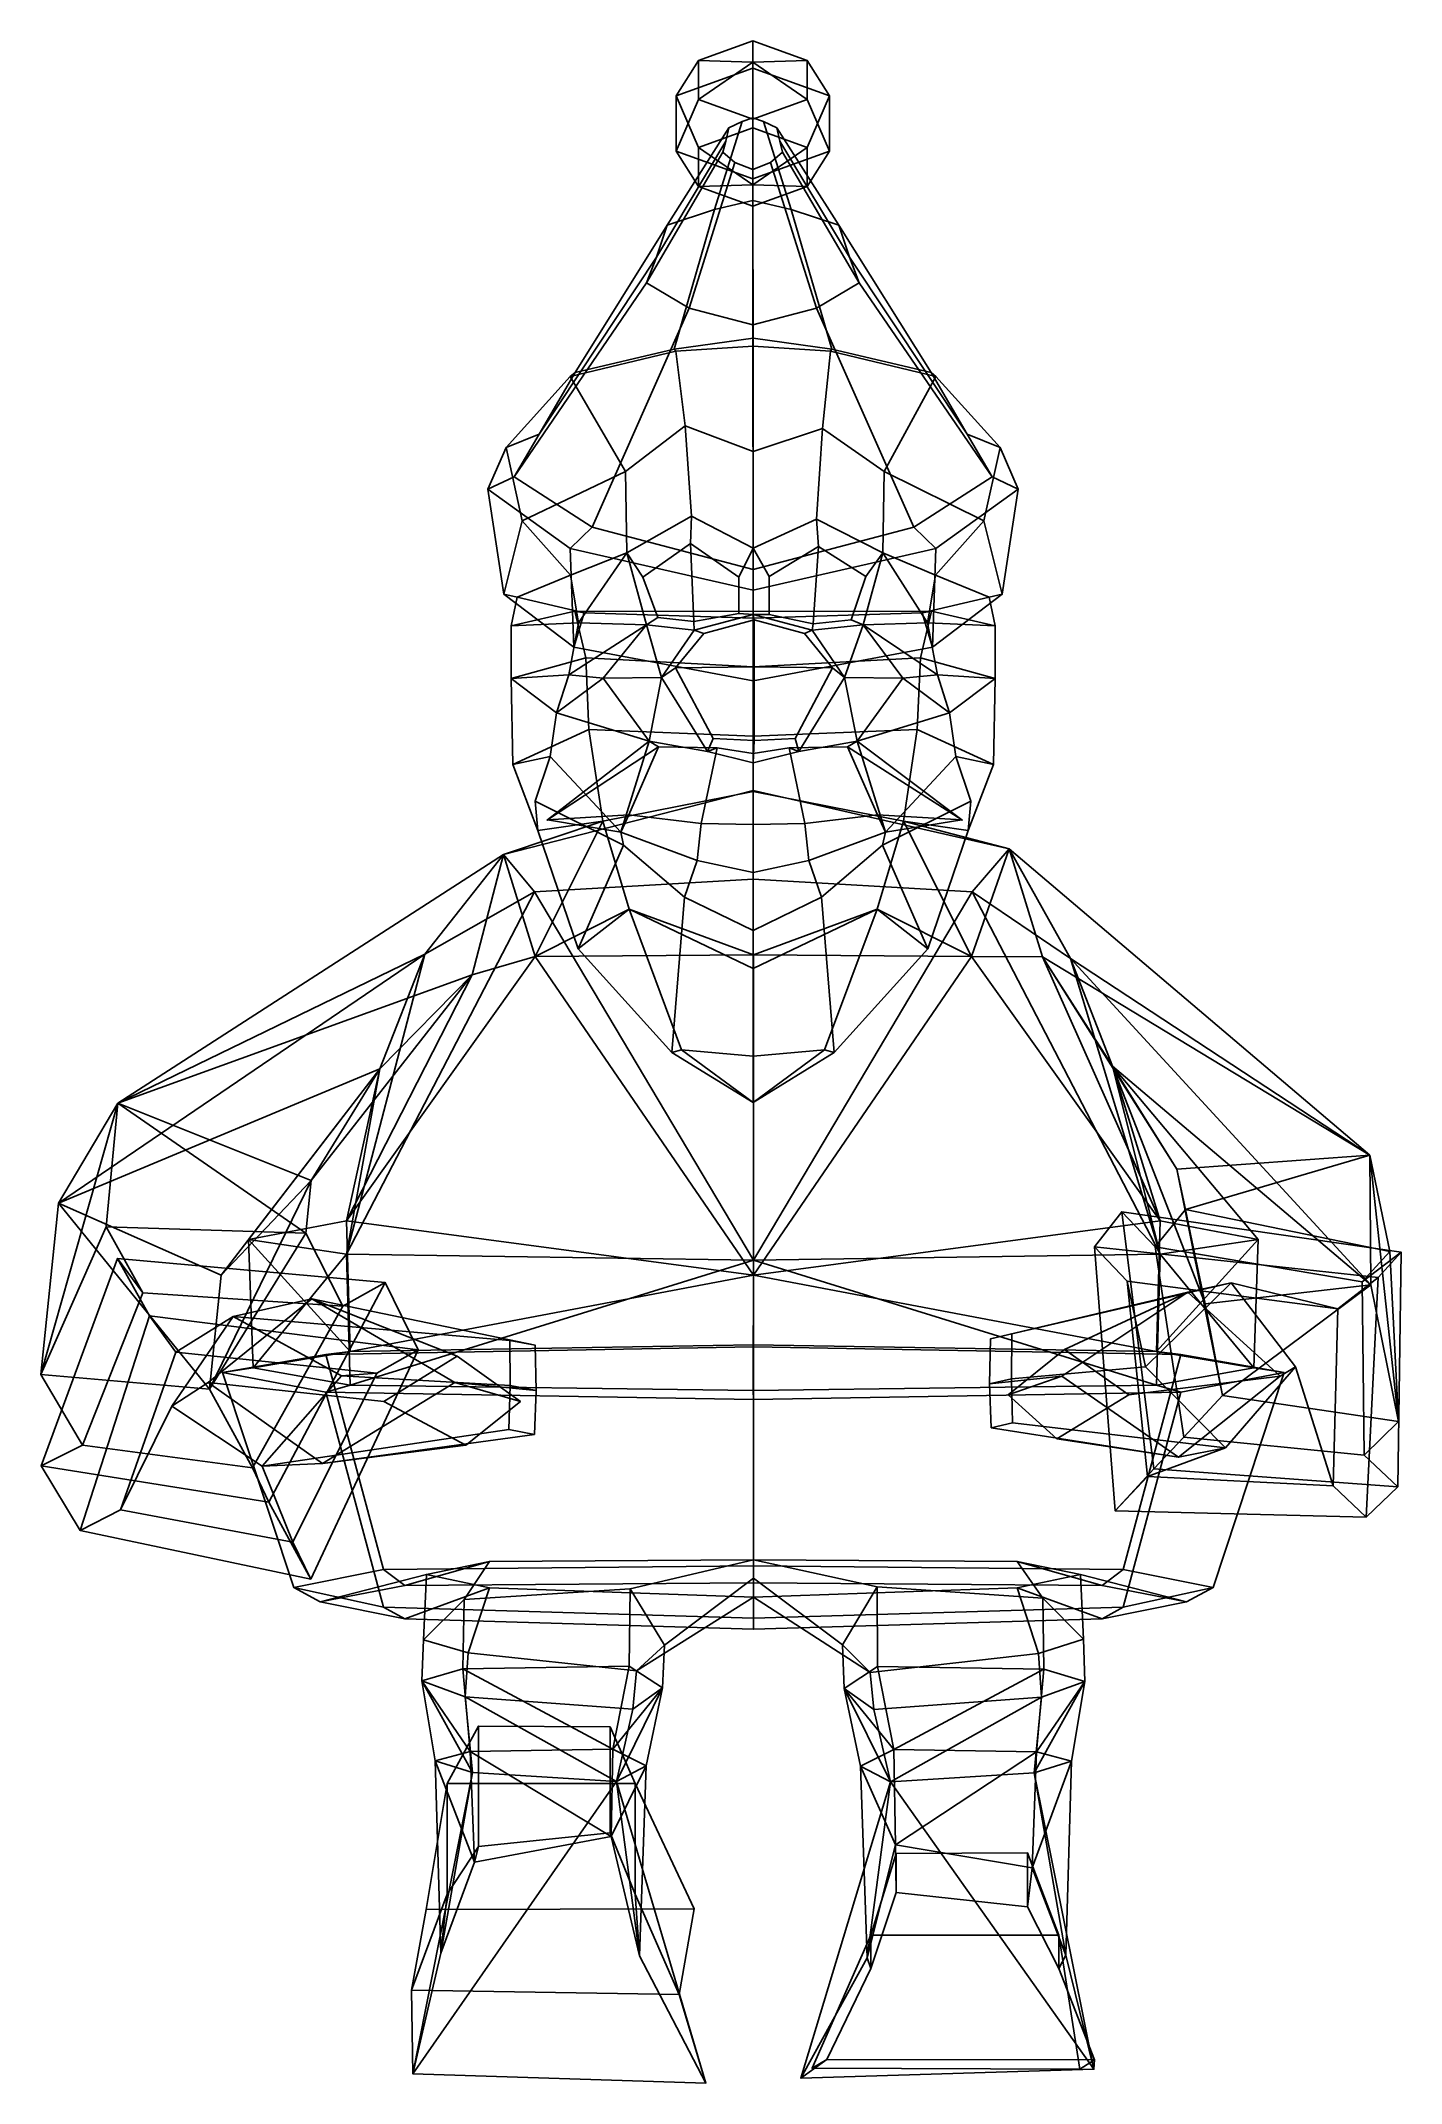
# Model space of a CAD drawing. Extents: x -180 to 161, y -157 to 356.
import ezdxf

# ---------------------------------------------------------------- set-up
doc = ezdxf.new("R2010")
doc.units = 0

msp = doc.modelspace()

# ---------------------------------------------------------------- linework, layer by layer
for p in [(-52.850113, 160.365143, 97.255531), (51.156456, 160.365143, 97.255531)]:
    msp.add_point(p)
for points in [[(-14.929281, 350.941467, -19.948149), (-1.32039, 355.858124, -25.564394), (-1.320387, 349.029297, -39.760902), (-20.566286, 342.076172, -31.818386)], [(-1.320393, 350.540588, -10.378741), (-1.32039, 355.858124, -25.564394), (-14.929281, 350.941467, -19.948149)], [(-1.320393, 350.540588, -10.378741), (12.288532, 350.941467, -19.948147), (-1.32039, 355.858124, -25.564394)], [(12.288532, 350.941467, -19.948147), (17.925507, 342.076172, -31.818386), (-1.320387, 349.029297, -39.760902), (-1.32039, 355.858124, -25.564394)], [(-20.56629, 328.16983, -15.933311), (-14.929284, 341.108246, -8.715749), (-14.929281, 350.941467, -19.948149), (-20.566286, 342.076172, -31.818386)], [(-14.929277, 329.137695, -39.035904), (-20.566286, 342.076172, -31.818386), (-1.320387, 349.029297, -39.760902), (-1.320386, 334.054352, -44.652149)], [(-14.929284, 341.108246, -8.715749), (-1.320393, 350.540588, -10.378741), (-14.929281, 350.941467, -19.948149)], [(-1.320395, 336.19165, -3.099547), (-1.320393, 350.540588, -10.378741), (-14.929284, 341.108246, -8.715749)], [(-1.320395, 336.19165, -3.099547), (12.288529, 341.108246, -8.715747), (-1.320393, 350.540588, -10.378741)], [(12.288529, 341.108246, -8.715747), (12.288532, 350.941467, -19.948147), (-1.320393, 350.540588, -10.378741)], [(12.288534, 329.137695, -39.035904), (-1.320386, 334.054352, -44.652149), (-1.320387, 349.029297, -39.760902), (17.925507, 342.076172, -31.818386)], [(17.925503, 328.16983, -15.933311), (17.925507, 342.076172, -31.818386), (12.288532, 350.941467, -19.948147), (12.288529, 341.108246, -8.715747)], [(-20.56629, 328.16983, -15.933311), (-20.566286, 342.076172, -31.818386), (-14.929277, 329.137695, -39.035904), (-14.929279, 319.304474, -27.803505)], [(-1.320393, 321.216705, -7.990819), (-1.320395, 336.19165, -3.099547), (-14.929284, 341.108246, -8.715749), (-20.56629, 328.16983, -15.933311)], [(-1.320393, 321.216705, -7.990819), (17.925503, 328.16983, -15.933311), (12.288529, 341.108246, -8.715747), (-1.320395, 336.19165, -3.099547)], [(17.925503, 328.16983, -15.933311), (12.288532, 319.304474, -27.803501), (12.288534, 329.137695, -39.035904), (17.925507, 342.076172, -31.818386)], [(-7.366302, 333.991913, -12.669688), (-8.116318, 330.652588, -15.624907), (-25.514038, 301.608246, 19.947348), (-22.835411, 309.622925, 31.506777)], [(-4.025802, 335.613159, -11.234877), (-7.366302, 333.991913, -12.669688), (-22.835411, 309.622925, 31.506777), (-10.905053, 313.51416, 37.119061)], [(-1.320396, 319.705383, -37.372917), (-14.929277, 329.137695, -39.035904), (-1.320386, 334.054352, -44.652149)], [(-1.33038, 336.559357, -10.397519), (-4.025802, 335.613159, -11.234877), (-10.905053, 313.51416, 37.119061), (-1.278546, 315.785065, 40.394379)], [(-1.33038, 336.559357, -10.397519), (-1.278546, 315.785065, 40.394379), (8.347961, 313.51416, 37.119061), (1.365042, 335.613159, -11.234876)], [(-1.320396, 319.705383, -37.372917), (-1.320386, 334.054352, -44.652149), (12.288534, 329.137695, -39.035904)], [(1.365042, 335.613159, -11.234876), (8.347961, 313.51416, 37.119061), (20.27832, 309.622925, 31.506779), (4.705543, 333.991882, -12.669687)], [(4.705543, 333.991882, -12.669687), (20.27832, 309.622925, 31.506779), (22.956945, 301.608215, 19.94735), (5.455558, 330.652588, -15.624907)], [(-8.116318, 330.652588, -15.624907), (-8.802978, 327.958954, -18.008713), (-27.966394, 295.14325, 10.623018), (-25.514038, 301.608246, 19.947348)], [(-1.320393, 321.216705, -7.990819), (-20.56629, 328.16983, -15.933311), (-14.929279, 319.304474, -27.803505), (-1.32039, 314.387878, -22.187302)], [(-14.929279, 319.304474, -27.803505), (-14.929277, 329.137695, -39.035904), (-1.320396, 319.705383, -37.372917)], [(12.288532, 319.304474, -27.803501), (-1.320396, 319.705383, -37.372917), (12.288534, 329.137695, -39.035904)], [(-1.320393, 321.216705, -7.990819), (-1.32039, 314.387878, -22.187302), (12.288532, 319.304474, -27.803501), (17.925503, 328.16983, -15.933311)], [(5.455558, 330.652588, -15.624907), (22.956945, 301.608215, 19.94735), (25.409309, 295.14325, 10.62302), (6.14222, 327.958954, -18.008713)], [(-8.802978, 327.958954, -18.008713), (-5.802032, 325.325867, -20.338923), (-17.248735, 288.823547, 1.508279), (-27.966394, 295.14325, 10.623018)], [(-5.802032, 325.325867, -20.338923), (-1.330381, 323.552002, -21.908787), (-1.278548, 284.566071, -4.632252), (-17.248735, 288.823547, 1.508279)], [(3.141272, 325.325867, -20.338923), (14.69164, 288.823547, 1.50828), (-1.278548, 284.566071, -4.632252), (-1.330381, 323.552002, -21.908787)], [(6.14222, 327.958954, -18.008713), (25.409309, 295.14325, 10.62302), (14.69164, 288.823547, 1.50828), (3.141272, 325.325867, -20.338923)], [(-1.32039, 314.387878, -22.187302), (-14.929279, 319.304474, -27.803505), (-1.320396, 319.705383, -37.372917)], [(-1.32039, 314.387878, -22.187302), (-1.320396, 319.705383, -37.372917), (12.288532, 319.304474, -27.803501)], [(-45.899117, 272.638916, 72.033043), (-21.038813, 278.462372, 83.621948), (-10.905053, 313.51416, 37.119061), (-22.835411, 309.622925, 31.506777)], [(-1.250549, 281.242004, 90.517883), (-1.278546, 315.785065, 40.394379), (-10.905053, 313.51416, 37.119061), (-21.038813, 278.462372, 83.621948)], [(-1.250549, 281.242004, 90.517883), (18.53771, 278.462372, 83.621948), (8.347961, 313.51416, 37.119061), (-1.278546, 315.785065, 40.394379)], [(43.398026, 272.638916, 72.033043), (20.27832, 309.622925, 31.506779), (8.347961, 313.51416, 37.119061), (18.53771, 278.462372, 83.621948)], [(-54.939648, 257.204803, 48.368881), (-45.899117, 272.638916, 72.033043), (-22.835411, 309.622925, 31.506777), (-25.514038, 301.608246, 19.947348)], [(52.438557, 257.204803, 48.368881), (22.956945, 301.608215, 19.94735), (20.27832, 309.622925, 31.506779), (43.398026, 272.638916, 72.033043)], [(-61.209591, 246.449402, 27.805691), (-54.939648, 257.204803, 48.368881), (-25.514038, 301.608246, 19.947348), (-27.966394, 295.14325, 10.623018)], [(58.708492, 246.449371, 27.805693), (25.409309, 295.14325, 10.62302), (22.956945, 301.608215, 19.94735), (52.438557, 257.204803, 48.368881)], [(-41.621677, 233.826721, 10.263458), (-61.209591, 246.449402, 27.805691), (-27.966394, 295.14325, 10.623018), (-17.248735, 288.823547, 1.508279)], [(39.120571, 233.826721, 10.263459), (14.69164, 288.823547, 1.50828), (25.409309, 295.14325, 10.62302), (58.708492, 246.449371, 27.805693)], [(-1.250551, 223.220032, -6.111557), (-41.621677, 233.826721, 10.263458), (-17.248735, 288.823547, 1.508279), (-1.278548, 284.566071, -4.632252)], [(-1.250551, 223.220032, -6.111557), (-1.278548, 284.566071, -4.632252), (14.69164, 288.823547, 1.50828), (39.120571, 233.826721, 10.263459)], [(-20.650148, 277.962433, 88.998611), (-21.038813, 278.462372, 83.621948), (-45.899117, 272.638916, 72.033043), (-47.141468, 271.643707, 77.272751)], [(-18.293322, 259.29129, 100.035088), (-20.650148, 277.962433, 88.998611), (-47.141468, 271.643707, 77.272751), (-33.234058, 247.821899, 92.290619)], [(-1.250549, 279.288086, 95.015404), (-1.250549, 281.242004, 90.517883), (-21.038813, 278.462372, 83.621948), (-20.650148, 277.962433, 88.998611)], [(-1.250551, 252.838287, 106.785828), (-1.250549, 279.288086, 95.015404), (-20.650148, 277.962433, 88.998611), (-18.293322, 259.29129, 100.035088)], [(-1.250551, 252.838287, 106.785828), (16.195944, 258.555969, 100.368645), (18.149046, 277.962433, 88.998611), (-1.250549, 279.288086, 95.015404)], [(-1.250549, 279.288086, 95.015404), (18.149046, 277.962433, 88.998611), (18.53771, 278.462372, 83.621948), (-1.250549, 281.242004, 90.517883)], [(16.195944, 258.555969, 100.368645), (31.604996, 247.821899, 92.290627), (44.640377, 271.643707, 77.272751), (18.149046, 277.962433, 88.998611)], [(18.149046, 277.962433, 88.998611), (44.640377, 271.643707, 77.272751), (43.398026, 272.638916, 72.033043), (18.53771, 278.462372, 83.621948)], [(-47.141468, 271.643707, 77.272751), (-45.899117, 272.638916, 72.033043), (-54.939648, 257.204803, 48.368881), (-63.238331, 253.847107, 51.046131)], [(-33.234058, 247.821899, 92.290619), (-47.141468, 271.643707, 77.272751), (-63.238331, 253.847107, 51.046131), (-59.191265, 235.458191, 76.9673)], [(31.604996, 247.821899, 92.290627), (56.69017, 235.458191, 76.9673), (60.737228, 253.847107, 51.046131), (44.640377, 271.643707, 77.272751)], [(44.640377, 271.643707, 77.272751), (60.737228, 253.847107, 51.046131), (52.438557, 257.204803, 48.368881), (43.398026, 272.638916, 72.033043)], [(-63.238331, 253.847107, 51.046131), (-54.939648, 257.204803, 48.368881), (-61.209591, 246.449402, 27.805691), (-67.764023, 243.379944, 27.377314)], [(-18.293322, 259.29129, 100.035088), (-33.234058, 247.821899, 92.290619), (-32.941349, 227.424896, 94.987717), (-16.724632, 236.605408, 106.201164)], [(-1.250551, 252.838287, 106.785828), (-18.293322, 259.29129, 100.035088), (-16.724632, 236.605408, 106.201164), (-1.250552, 228.587646, 108.86116)], [(-1.250551, 252.838287, 106.785828), (-1.250552, 228.587646, 108.86116), (14.62725, 235.812378, 106.267876), (16.195944, 258.555969, 100.368645)], [(16.195944, 258.555969, 100.368645), (14.62725, 235.812378, 106.267876), (31.312283, 227.424896, 94.987717), (31.604996, 247.821899, 92.290627)], [(60.737228, 253.847107, 51.046131), (65.262917, 243.379944, 27.377316), (58.708492, 246.449371, 27.805693), (52.438557, 257.204803, 48.368881)], [(-59.191265, 235.458191, 76.9673), (-63.238331, 253.847107, 51.046131), (-67.764023, 243.379944, 27.377314), (-63.764683, 216.994232, 43.922295)], [(56.69017, 235.458191, 76.9673), (61.263584, 216.994232, 43.922295), (65.262917, 243.379944, 27.377316), (60.737228, 253.847107, 51.046131)], [(-67.764023, 243.379944, 27.377314), (-61.209591, 246.449402, 27.805691), (-41.621677, 233.826721, 10.263458), (-47.150394, 228.487732, 8.503097)], [(-47.025726, 221.831238, 78.913773), (-32.941349, 227.424896, 94.987717), (-33.234058, 247.821899, 92.290619), (-59.191265, 235.458191, 76.9673)], [(44.524624, 221.831238, 78.913773), (56.69017, 235.458191, 76.9673), (31.604996, 247.821899, 92.290627), (31.312283, 227.424896, 94.987717)], [(65.262917, 243.379944, 27.377316), (44.649292, 228.487732, 8.503098), (39.120571, 233.826721, 10.263459), (58.708492, 246.449371, 27.805693)], [(-63.764683, 216.994232, 43.922295), (-67.764023, 243.379944, 27.377314), (-47.150394, 228.487732, 8.503097), (-46.255066, 203.69693, 21.237284)], [(61.263584, 216.994232, 43.922295), (43.753967, 203.69693, 21.237284), (44.649292, 228.487732, 8.503098), (65.262917, 243.379944, 27.377316)], [(-16.98348, 229.697693, 105.230095), (-16.724632, 236.605408, 106.201164), (-32.941349, 227.424896, 94.987717), (-28.920612, 221.328979, 95.41452)], [(-16.98348, 229.697693, 105.230095), (-4.835607, 221.325775, 106.856125), (-1.250552, 228.587646, 108.86116), (-16.724632, 236.605408, 106.201164)], [(15.134122, 229.002502, 105.029045), (14.62725, 235.812378, 106.267876), (-1.250552, 228.587646, 108.86116), (2.787641, 221.445038, 107.036438)], [(15.134122, 229.002502, 105.029045), (27.053467, 221.448425, 92.911026), (31.312283, 227.424896, 94.987717), (14.62725, 235.812378, 106.267876)], [(-59.191265, 235.458191, 76.9673), (-63.764683, 216.994232, 43.922295), (-60.459141, 216.298615, 42.794483), (-47.025726, 221.831238, 78.913773)], [(-47.150394, 228.487732, 8.503097), (-41.621677, 233.826721, 10.263458), (-1.250551, 223.220032, -6.111557), (-1.250552, 218.046875, -8.763311)], [(44.649292, 228.487732, 8.503098), (-1.250552, 218.046875, -8.763311), (-1.250551, 223.220032, -6.111557), (39.120571, 233.826721, 10.263459)], [(56.69017, 235.458191, 76.9673), (44.524624, 221.831238, 78.913773), (57.958046, 216.298615, 42.794483), (61.263584, 216.994232, 43.922295)], [(-46.255066, 203.69693, 21.237284), (-47.150394, 228.487732, 8.503097), (-1.250552, 218.046875, -8.763311), (-1.250553, 195.269989, 3.353026)], [(-45.052975, 209.859009, 79.416397), (-32.941349, 227.424896, 94.987717), (-47.025726, 221.831238, 78.913773)], [(-28.011082, 209.298401, 99.309685), (-32.941349, 227.424896, 94.987717), (-45.052975, 209.859009, 79.416397)], [(-25.173611, 211.139099, 98.308342), (-28.920612, 221.328979, 95.41452), (-32.941349, 227.424896, 94.987717), (-28.011082, 209.298401, 99.309685)], [(-16.084124, 210.204559, 103.400566), (-16.98348, 229.697693, 105.230095), (-28.920612, 221.328979, 95.41452), (-25.173611, 211.139099, 98.308342)], [(-4.835607, 221.325775, 106.856125), (-16.98348, 229.697693, 105.230095), (-16.084124, 210.204559, 103.400566), (-4.835607, 212.208496, 107.700325)], [(-4.835607, 212.208496, 107.700325), (-1.250552, 211.96109, 110.904732), (-1.250552, 228.587646, 108.86116), (-4.835607, 221.325775, 106.856125)], [(43.753967, 203.69693, 21.237284), (-1.250553, 195.269989, 3.353026), (-1.250552, 218.046875, -8.763311), (44.649292, 228.487732, 8.503098)], [(2.787641, 211.94043, 108.078682), (2.787641, 221.445038, 107.036438), (-1.250552, 228.587646, 108.86116), (-1.250552, 211.96109, 110.904732)], [(2.787641, 221.445038, 107.036438), (2.787641, 211.94043, 108.078682), (13.817108, 209.592163, 102.770355), (15.134122, 229.002502, 105.029045)], [(13.817108, 209.592163, 102.770355), (23.379433, 210.588196, 96.483635), (27.053467, 221.448425, 92.911026), (15.134122, 229.002502, 105.029045)], [(23.379433, 210.588196, 96.483635), (26.382017, 209.298401, 99.309685), (31.312283, 227.424896, 94.987717), (27.053467, 221.448425, 92.911026)], [(26.382017, 209.298401, 99.309685), (42.551868, 209.859009, 79.416397), (31.312283, 227.424896, 94.987717)], [(42.551868, 209.859009, 79.416397), (44.524624, 221.831238, 78.913773), (31.312283, 227.424896, 94.987717)], [(-47.025726, 221.831238, 78.913773), (-60.459141, 216.298615, 42.794483), (-61.963551, 209.042908, 43.222557), (-45.052975, 209.859009, 79.416397)], [(44.524624, 221.831238, 78.913773), (42.551868, 209.859009, 79.416397), (59.462448, 209.042908, 43.222557), (57.958046, 216.298615, 42.794483)], [(-63.764683, 216.994232, 43.922295), (-46.255066, 203.69693, 21.237284), (-43.668938, 212.31604, 17.052134), (-60.459141, 216.298615, 42.794483)], [(-61.963551, 209.042908, 43.222557), (-60.459141, 216.298615, 42.794483), (-43.668938, 212.31604, 17.052134), (-45.9813, 212.72229, 13.432916)], [(61.263584, 216.994232, 43.922295), (57.958046, 216.298615, 42.794483), (41.167839, 212.31604, 17.052134), (43.753967, 203.69693, 21.237284)], [(59.462448, 209.042908, 43.222557), (43.480194, 212.72229, 13.432916), (41.167839, 212.31604, 17.052134), (57.958046, 216.298615, 42.794483)], [(-61.985332, 195.848938, 45.401489), (-61.963551, 209.042908, 43.222557), (-45.9813, 212.72229, 13.432916), (-43.236523, 201.025208, 11.949186)], [(-46.255066, 203.69693, 21.237284), (-1.250553, 195.269989, 3.353026), (-1.250552, 210.968872, 0.181646), (-43.668938, 212.31604, 17.052134)], [(-45.9813, 212.72229, 13.432916), (-43.668938, 212.31604, 17.052134), (-1.250552, 210.968872, 0.181646), (-1.250552, 212.648071, -1.644726)], [(-43.236523, 201.025208, 11.949186), (-45.9813, 212.72229, 13.432916), (-1.250552, 212.648071, -1.644726), (-1.250552, 198.771912, -0.185418)], [(-16.084124, 210.204559, 103.400566), (-25.173611, 211.139099, 98.308342), (-28.011082, 209.298401, 99.309685), (-16.051231, 208.017517, 105.596397)], [(-0.99217, 198.757813, 129.426575), (-0.99217, 210.574738, 125.296555), (-13.615044, 207.140503, 121.780037), (-20.691372, 198.576141, 122.977371)], [(-16.084124, 210.204559, 103.400566), (-16.051231, 208.017517, 105.596397), (-1.250552, 211.96109, 110.904732), (-4.835607, 212.208496, 107.700325)], [(-0.99217, 210.574738, 125.296555), (-1.250552, 211.96109, 110.904732), (-16.051231, 208.017517, 105.596397), (-13.615044, 207.140503, 121.780037)], [(43.753967, 203.69693, 21.237284), (41.167839, 212.31604, 17.052134), (-1.250552, 210.968872, 0.181646), (-1.250553, 195.269989, 3.353026)], [(43.480194, 212.72229, 13.432916), (-1.250552, 212.648071, -1.644726), (-1.250552, 210.968872, 0.181646), (41.167839, 212.31604, 17.052134)], [(40.73542, 201.025208, 11.949186), (-1.250552, 198.771912, -0.185418), (-1.250552, 212.648071, -1.644726), (43.480194, 212.72229, 13.432916)], [(-0.99217, 210.574738, 125.296555), (11.630703, 207.140503, 121.780037), (13.550127, 208.017517, 105.596397), (-1.250552, 211.96109, 110.904732)], [(13.817108, 209.592163, 102.770355), (2.787641, 211.94043, 108.078682), (-1.250552, 211.96109, 110.904732), (13.550127, 208.017517, 105.596397)], [(-0.99217, 198.757813, 129.426575), (18.707031, 198.576141, 122.977371), (11.630703, 207.140503, 121.780037), (-0.99217, 210.574738, 125.296555)], [(13.817108, 209.592163, 102.770355), (13.550127, 208.017517, 105.596397), (26.382017, 209.298401, 99.309685), (23.379433, 210.588196, 96.483635)], [(59.484234, 195.848938, 45.401489), (40.73542, 201.025208, 11.949186), (43.480194, 212.72229, 13.432916), (59.462448, 209.042908, 43.222557)], [(-45.052975, 209.859009, 79.416397), (-61.963551, 209.042908, 43.222557), (-61.985332, 195.848938, 45.401489), (-47.494743, 196.759888, 79.265221)], [(-47.494743, 196.759888, 79.265221), (-28.011082, 209.298401, 99.309685), (-45.052975, 209.859009, 79.416397)], [(-38.840767, 195.943115, 102.486237), (-28.011082, 209.298401, 99.309685), (-47.494743, 196.759888, 79.265221)], [(-38.840767, 195.943115, 102.486237), (-24.209007, 196.096497, 105.520668), (-28.011082, 209.298401, 99.309685)], [(-24.209007, 196.096497, 105.520668), (-16.051231, 208.017517, 105.596397), (-28.011082, 209.298401, 99.309685)], [(-20.691372, 198.576141, 122.977371), (-13.615044, 207.140503, 121.780037), (-16.051231, 208.017517, 105.596397), (-24.209007, 196.096497, 105.520668)], [(18.707031, 198.576141, 122.977371), (21.707905, 196.096497, 105.520668), (13.550127, 208.017517, 105.596397), (11.630703, 207.140503, 121.780037)], [(21.707905, 196.096497, 105.520668), (26.382017, 209.298401, 99.309685), (13.550127, 208.017517, 105.596397)], [(36.339664, 195.943115, 102.486237), (26.382017, 209.298401, 99.309685), (21.707905, 196.096497, 105.520668)], [(44.993645, 196.759888, 79.265221), (42.551868, 209.859009, 79.416397), (26.382017, 209.298401, 99.309685)], [(36.339664, 195.943115, 102.486237), (44.993645, 196.759888, 79.265221), (26.382017, 209.298401, 99.309685)], [(42.551868, 209.859009, 79.416397), (44.993645, 196.759888, 79.265221), (59.484234, 195.848938, 45.401489), (59.462448, 209.042908, 43.222557)], [(-61.548977, 174.294678, 46.764175), (-61.985332, 195.848938, 45.401489), (-43.236523, 201.025208, 11.949186), (-42.443806, 183.037537, 14.860032)], [(-42.443806, 183.037537, 14.860032), (-43.236523, 201.025208, 11.949186), (-1.250552, 198.771912, -0.185418), (-1.250552, 181.411835, 4.245741)], [(39.942703, 183.037537, 14.860032), (-1.250552, 181.411835, 4.245741), (-1.250552, 198.771912, -0.185418), (40.73542, 201.025208, 11.949186)], [(59.047882, 174.294678, 46.764175), (39.942703, 183.037537, 14.860032), (40.73542, 201.025208, 11.949186), (59.484234, 195.848938, 45.401489)], [(-47.494743, 196.759888, 79.265221), (-61.985332, 195.848938, 45.401489), (-50.560818, 187.236511, 78.708443)], [(-52.166561, 176.30658, 78.887146), (-50.560818, 187.236511, 78.708443), (-61.985332, 195.848938, 45.401489), (-61.548977, 174.294678, 46.764175)], [(-50.560818, 187.236511, 78.708443), (-38.840767, 195.943115, 102.486237), (-47.494743, 196.759888, 79.265221)], [(-27.344147, 180.129791, 99.368805), (-38.840767, 195.943115, 102.486237), (-50.560818, 187.236511, 78.708443)], [(-27.344147, 180.129791, 99.368805), (-24.209007, 196.096497, 105.520668), (-38.840767, 195.943115, 102.486237)], [(-12.717012, 177.509399, 105.271942), (-24.209007, 196.096497, 105.520668), (-27.344147, 180.129791, 99.368805)], [(-11.267044, 180.828156, 118.141678), (-20.691372, 198.576141, 122.977371), (-24.209007, 196.096497, 105.520668), (-12.717012, 177.509399, 105.271942)], [(-0.99217, 180.306702, 123.371704), (-0.99217, 198.757813, 129.426575), (-20.691372, 198.576141, 122.977371), (-11.267044, 180.828156, 118.141678)], [(-0.99217, 180.306702, 123.371704), (9.282705, 180.828156, 118.141678), (18.707031, 198.576141, 122.977371), (-0.99217, 198.757813, 129.426575)], [(9.282705, 180.828156, 118.141678), (10.215909, 177.509399, 105.271942), (21.707905, 196.096497, 105.520668), (18.707031, 198.576141, 122.977371)], [(10.215909, 177.509399, 105.271942), (24.843044, 180.129791, 99.368805), (21.707905, 196.096497, 105.520668)], [(24.843044, 180.129791, 99.368805), (36.339664, 195.943115, 102.486237), (21.707905, 196.096497, 105.520668)], [(24.843044, 180.129791, 99.368805), (48.059719, 187.236511, 78.708443), (36.339664, 195.943115, 102.486237)], [(48.059719, 187.236511, 78.708443), (44.993645, 196.759888, 79.265221), (36.339664, 195.943115, 102.486237)], [(44.993645, 196.759888, 79.265221), (48.059719, 187.236511, 78.708443), (59.484234, 195.848938, 45.401489)], [(49.665462, 176.30658, 78.887146), (59.047882, 174.294678, 46.764175), (59.484234, 195.848938, 45.401489), (48.059719, 187.236511, 78.708443)], [(-52.166561, 176.30658, 78.887146), (-34.452156, 157.303833, 105.678154), (-27.344147, 180.129791, 99.368805), (-50.560818, 187.236511, 78.708443)], [(49.665462, 176.30658, 78.887146), (48.059719, 187.236511, 78.708443), (24.843044, 180.129791, 99.368805), (31.951052, 157.303833, 105.678154)], [(-55.220436, 157.683044, 50.873287), (-61.548977, 174.294678, 46.764175), (-42.443806, 183.037537, 14.860032), (-38.964664, 160.034058, 32.616398)], [(-24.977957, 178.709167, 113.369034), (-27.344147, 180.129791, 99.368805), (-52.850113, 160.365143, 97.255531)], [(-52.850113, 160.365143, 97.255531), (-27.344147, 180.129791, 99.368805), (-34.452156, 157.303833, 105.678154)], [(-38.964664, 160.034058, 32.616398), (-42.443806, 183.037537, 14.860032), (-1.250552, 181.411835, 4.245741), (-1.228615, 167.54248, 9.647685)], [(-24.977957, 178.709167, 113.369034), (-10.280586, 178.446899, 113.486145), (-12.717012, 177.509399, 105.271942), (-27.344147, 180.129791, 99.368805)], [(-0.99217, 180.306702, 123.371704), (-11.267044, 180.828156, 118.141678), (-12.717012, 177.509399, 105.271942), (-1.250552, 174.722046, 111.191437)], [(36.519398, 160.034058, 32.616398), (-1.228615, 167.54248, 9.647685), (-1.250552, 181.411835, 4.245741), (39.942703, 183.037537, 14.860032)], [(-0.99217, 180.306702, 123.371704), (-1.250552, 174.722046, 111.191437), (10.215909, 177.509399, 105.271942), (9.282705, 180.828156, 118.141678)], [(22.476854, 178.709167, 113.369034), (24.843044, 180.129791, 99.368805), (10.215909, 177.509399, 105.271942), (7.779484, 178.446899, 113.486145)], [(22.476854, 178.709167, 113.369034), (51.156456, 160.365143, 97.255531), (24.843044, 180.129791, 99.368805)], [(51.156456, 160.365143, 97.255531), (31.951052, 157.303833, 105.678154), (24.843044, 180.129791, 99.368805)], [(52.719334, 157.683044, 50.873287), (36.519398, 160.034058, 32.616398), (39.942703, 183.037537, 14.860032), (59.047882, 174.294678, 46.764175)], [(-55.220436, 157.683044, 50.873287), (-55.889786, 165.048523, 82.057426), (-52.166561, 176.30658, 78.887146), (-61.548977, 174.294678, 46.764175)], [(-52.166561, 176.30658, 78.887146), (-55.889786, 165.048523, 82.057426), (-33.768986, 154.082092, 96.666969), (-34.452156, 157.303833, 105.678154)], [(-32.455158, 161.660431, 115.763046), (-24.977957, 178.709167, 113.369034), (-52.850113, 160.365143, 97.255531)], [(-10.280586, 178.446899, 113.486145), (-24.977957, 178.709167, 113.369034), (-32.455158, 161.660431, 115.763046), (-14.241539, 159.469116, 124.430611)], [(-14.241539, 159.469116, 124.430611), (-1.250552, 159.265625, 125.114319), (-1.250552, 177.032837, 116.234711), (-10.280586, 178.446899, 113.486145)], [(-1.250552, 177.032837, 116.234711), (-1.250552, 174.722046, 111.191437), (-12.717012, 177.509399, 105.271942), (-10.280586, 178.446899, 113.486145)], [(11.740435, 159.469116, 124.430611), (7.779484, 178.446899, 113.486145), (-1.250552, 177.032837, 116.234711), (-1.250552, 159.265625, 125.114319)], [(-1.250552, 177.032837, 116.234711), (7.779484, 178.446899, 113.486145), (10.215909, 177.509399, 105.271942), (-1.250552, 174.722046, 111.191437)], [(7.779484, 178.446899, 113.486145), (11.740435, 159.469116, 124.430611), (29.954056, 161.660431, 115.763046), (22.476854, 178.709167, 113.369034)], [(29.954056, 161.660431, 115.763046), (51.156456, 160.365143, 97.255531), (22.476854, 178.709167, 113.369034)], [(49.665462, 176.30658, 78.887146), (31.951052, 157.303833, 105.678154), (31.267881, 154.082092, 96.666969), (53.388691, 165.048523, 82.057426)], [(52.719334, 157.683044, 50.873287), (59.047882, 174.294678, 46.764175), (49.665462, 176.30658, 78.887146), (53.388691, 165.048523, 82.057426)], [(-1.204484, 167.796265, 5.838623), (-1.207896, 145.49173, -45.334591), (-56.103218, 142.352966, -35.733181), (-63.880825, 151.682068, 3.563371)], [(-1.204484, 167.796265, 5.838623), (-63.880825, 151.682068, 3.563371), (-38.964664, 160.034058, 32.616398), (-1.228615, 167.54248, 9.647685)], [(-33.768986, 154.082092, 96.666969), (-55.889786, 165.048523, 82.057426), (-55.220436, 157.683044, 50.873287), (-45.142368, 128.035583, 66.867714)], [(-1.228615, 167.54248, 9.647685), (36.519398, 160.034058, 32.616398), (63.039642, 153.162476, 3.385514), (-1.204484, 167.796265, 5.838623)], [(-1.204484, 167.796265, 5.838623), (63.039642, 153.162476, 3.385514), (53.713795, 142.352966, -35.733181), (-1.207896, 145.49173, -45.334591)], [(31.267881, 154.082092, 96.666969), (42.641266, 128.035583, 66.867714), (52.719334, 157.683044, 50.873287), (53.388691, 165.048523, 82.057426)], [(-63.880825, 151.682068, 3.563371), (-55.965126, 126.098267, 60.051693), (-38.964664, 160.034058, 32.616398)], [(-55.965126, 126.098267, 60.051693), (-32.305893, 137.972595, 60.793365), (-38.964664, 160.034058, 32.616398)], [(-45.142368, 128.035583, 66.867714), (-55.220436, 157.683044, 50.873287), (-38.964664, 160.034058, 32.616398), (-32.305893, 137.972595, 60.793365)], [(-34.452156, 157.303833, 105.678154), (-32.455158, 161.660431, 115.763046), (-52.850113, 160.365143, 97.255531)], [(-14.241539, 159.469116, 124.430611), (-32.455158, 161.660431, 115.763046), (-34.452156, 157.303833, 105.678154), (-15.243166, 150.170074, 114.524986)], [(-1.250552, 159.265625, 125.114319), (-14.241539, 159.469116, 124.430611), (-15.243166, 150.170074, 114.524986), (-1.250552, 147.203278, 119.996353)], [(-1.250552, 159.265625, 125.114319), (-1.250552, 147.203278, 119.996353), (12.742062, 150.170074, 114.524986), (11.740435, 159.469116, 124.430611)], [(11.740435, 159.469116, 124.430611), (12.742062, 150.170074, 114.524986), (31.951052, 157.303833, 105.678154), (29.954056, 161.660431, 115.763046)], [(42.641266, 128.035583, 66.867714), (29.881567, 137.972595, 60.793365), (36.519398, 160.034058, 32.616398), (52.719334, 157.683044, 50.873287)], [(53.584675, 126.098267, 60.051693), (36.519398, 160.034058, 32.616398), (29.881567, 137.972595, 60.793365)], [(31.951052, 157.303833, 105.678154), (51.156456, 160.365143, 97.255531), (29.954056, 161.660431, 115.763046)], [(63.039642, 153.162476, 3.385514), (36.519398, 160.034058, 32.616398), (53.584675, 126.098267, 60.051693)], [(-21.610586, 102.034058, 98.619629), (-18.425461, 141.018555, 116.572838), (-33.768986, 154.082092, 96.666969), (-45.142368, 128.035583, 66.867714)], [(-18.425461, 141.018555, 116.572838), (-15.243166, 150.170074, 114.524986), (-34.452156, 157.303833, 105.678154), (-33.768986, 154.082092, 96.666969)], [(15.924355, 141.018555, 116.572838), (31.267881, 154.082092, 96.666969), (31.951052, 157.303833, 105.678154), (12.742062, 150.170074, 114.524986)], [(19.109482, 102.034058, 98.619629), (42.641266, 128.035583, 66.867714), (31.267881, 154.082092, 96.666969), (15.924355, 141.018555, 116.572838)], [(-71.768646, 121.495819, 42.40007), (-63.880825, 151.682068, 3.563371), (-160.627563, 89.298279, 34.538017)], [(-83.594879, 126.72583, -31.374836), (-160.627563, 89.298279, 34.538017), (-63.880825, 151.682068, 3.563371)], [(-83.594879, 126.72583, -31.374836), (-63.880825, 151.682068, 3.563371), (-56.103218, 142.352966, -35.733181)], [(-71.768646, 121.495819, 42.40007), (-55.965126, 126.098267, 60.051693), (-63.880825, 151.682068, 3.563371)], [(-1.250552, 132.673096, 122.939049), (-1.250552, 147.203278, 119.996353), (-15.243166, 150.170074, 114.524986), (-18.425461, 141.018555, 116.572838)], [(-1.250552, 132.673096, 122.939049), (15.924355, 141.018555, 116.572838), (12.742062, 150.170074, 114.524986), (-1.250552, 147.203278, 119.996353)], [(71.36673, 126.047668, 45.724255), (63.039642, 153.162476, 3.385514), (53.584675, 126.098267, 60.051693)], [(78.417755, 125.615173, -31.383808), (53.713795, 142.352966, -35.733181), (63.039642, 153.162476, 3.385514)], [(71.36673, 126.047668, 45.724255), (153.497757, 76.228302, 22.057089), (63.039642, 153.162476, 3.385514)], [(78.417755, 125.615173, -31.383808), (63.039642, 153.162476, 3.385514), (153.497757, 76.228302, 22.057089)], [(-1.173771, 49.891602, -100.844444), (-56.103218, 142.352966, -35.733181), (-1.207896, 145.49173, -45.334591)], [(-1.173771, 49.891602, -100.844444), (-1.207896, 145.49173, -45.334591), (53.713795, 142.352966, -35.733181)], [(-103.231987, 51.417374, -66.499863), (-56.103218, 142.352966, -35.733181), (-1.173771, 49.891602, -100.844444)], [(-103.231987, 51.417374, -66.499863), (-83.594879, 126.72583, -31.374836), (-56.103218, 142.352966, -35.733181)], [(-1.250552, 89.516891, 101.861565), (-1.250552, 132.673096, 122.939049), (-18.425461, 141.018555, 116.572838), (-21.610586, 102.034058, 98.619629)], [(-1.250552, 89.516891, 101.861565), (19.109482, 102.034058, 98.619629), (15.924355, 141.018555, 116.572838), (-1.250552, 132.673096, 122.939049)], [(100.884445, 51.417374, -66.499863), (-1.173771, 49.891602, -100.844444), (53.713795, 142.352966, -35.733181)], [(100.884445, 51.417374, -66.499863), (53.713795, 142.352966, -35.733181), (78.417755, 125.615173, -31.383808)], [(-1.173773, 126.563721, 67.940491), (-32.305893, 137.972595, 60.793365), (-55.965126, 126.098267, 60.051693)], [(-21.610586, 102.034058, 98.619629), (-45.142368, 128.035583, 66.867714), (-32.305893, 137.972595, 60.793365), (-19.191641, 102.726334, 82.712944)], [(-19.191641, 102.726334, 82.712944), (-32.305893, 137.972595, 60.793365), (-1.250552, 123.128876, 56.769794), (-1.250552, 101.092194, 78.41687)], [(-1.250552, 123.128876, 56.769794), (-32.305893, 137.972595, 60.793365), (-1.173773, 126.563721, 67.940491)], [(16.690536, 102.726334, 82.712944), (-1.250552, 101.092194, 78.41687), (-1.250552, 123.128876, 56.769794), (29.881567, 137.972595, 60.793365)], [(-1.250552, 123.128876, 56.769794), (-1.173773, 126.563721, 67.940491), (29.881567, 137.972595, 60.793365)], [(-1.173773, 126.563721, 67.940491), (53.584675, 126.098267, 60.051693), (29.881567, 137.972595, 60.793365)], [(19.109482, 102.034058, 98.619629), (16.690536, 102.726334, 82.712944), (29.881567, 137.972595, 60.793365), (42.641266, 128.035583, 66.867714)], [(-83.594879, 126.72583, -31.374836), (-175.521759, 64.197021, 2.221669), (-160.627563, 89.298279, 34.538017)], [(-94.879341, 97.93869, -0.052075), (-175.521759, 64.197021, 2.221669), (-83.594879, 126.72583, -31.374836)], [(-103.231987, 51.417374, -66.499863), (-94.879341, 97.93869, -0.052075), (-83.594879, 126.72583, -31.374836)], [(-1.173772, 46.13768, 117.64576), (-55.965126, 126.098267, 60.051693), (-103.231987, 59.782562, 87.726509)], [(-103.231987, 59.782562, 87.726509), (-55.965126, 126.098267, 60.051693), (-71.768646, 121.495819, 42.40007)], [(-1.173772, 46.13768, 117.64576), (-1.173773, 126.563721, 67.940491), (-55.965126, 126.098267, 60.051693)], [(-1.173772, 46.13768, 117.64576), (53.584675, 126.098267, 60.051693), (-1.173773, 126.563721, 67.940491)], [(-1.173772, 46.13768, 117.64576), (100.884438, 59.782562, 87.726509), (53.584675, 126.098267, 60.051693)], [(100.884438, 59.782562, 87.726509), (71.36673, 126.047668, 45.724255), (53.584675, 126.098267, 60.051693)], [(100.884438, 59.782562, 87.726509), (88.971329, 98.581741, 3.115428), (71.36673, 126.047668, 45.724255)], [(88.971329, 98.581741, 3.115428), (105.110283, 72.790848, 43.39378), (71.36673, 126.047668, 45.724255)], [(71.36673, 126.047668, 45.724255), (105.110283, 72.790848, 43.39378), (153.497757, 76.228302, 22.057089)], [(100.884445, 51.417374, -66.499863), (78.417755, 125.615173, -31.383808), (88.971329, 98.581741, 3.115428)], [(78.417755, 125.615173, -31.383808), (153.497757, 76.228302, 22.057089), (153.74498, 43.700424, -6.992239)], [(88.971329, 98.581741, 3.115428), (78.417755, 125.615173, -31.383808), (153.74498, 43.700424, -6.992239)], [(-71.768646, 121.495819, 42.40007), (-160.627563, 89.298279, 34.538017), (-112.160378, 69.914459, 43.1106)], [(-94.879341, 97.93869, -0.052075), (-71.768646, 121.495819, 42.40007), (-112.160378, 69.914459, 43.1106)], [(-103.231987, 59.782562, 87.726509), (-71.768646, 121.495819, 42.40007), (-94.879341, 97.93869, -0.052075)], [(-1.250552, 89.516891, 101.861565), (-21.610586, 102.034058, 98.619629), (-19.191641, 102.726334, 82.712944)], [(-1.250552, 89.516891, 101.861565), (-19.191641, 102.726334, 82.712944), (-1.250552, 101.092194, 78.41687)], [(-1.250552, 89.516891, 101.861565), (-1.250552, 101.092194, 78.41687), (16.690536, 102.726334, 82.712944)], [(-1.250552, 89.516891, 101.861565), (16.690536, 102.726334, 82.712944), (19.109482, 102.034058, 98.619629)], [(-134.703247, 46.141235, 7.787156), (-175.521759, 64.197021, 2.221669), (-94.879341, 97.93869, -0.052075)], [(-134.703247, 46.141235, 7.787156), (-94.879341, 97.93869, -0.052075), (-112.160378, 69.914459, 43.1106)], [(-103.231987, 59.782562, 87.726509), (-94.879341, 97.93869, -0.052075), (-127.833923, 55.132828, 2.000737)], [(-127.833923, 55.132828, 2.000737), (-94.879341, 97.93869, -0.052075), (-103.231987, 51.417374, -66.499863)], [(100.884438, 59.782562, 87.726509), (125.486366, 55.132828, 2.000735), (88.971329, 98.581741, 3.115428)], [(125.486366, 55.132828, 2.000735), (100.884445, 51.417374, -66.499863), (88.971329, 98.581741, 3.115428)], [(112.178658, 38.933685, 9.723715), (105.110283, 72.790848, 43.39378), (88.971329, 98.581741, 3.115428)], [(112.178658, 38.933685, 9.723715), (88.971329, 98.581741, 3.115428), (153.74498, 43.700424, -6.992239)], [(-179.957611, 21.248077, 60.286831), (-163.587158, 58.316803, 77.188843), (-160.627563, 89.298279, 34.538017)], [(-179.957611, 21.248077, 60.286831), (-160.627563, 89.298279, 34.538017), (-175.521759, 64.197021, 2.221669)], [(-113.468109, 56.728058, 59.614418), (-160.627563, 89.298279, 34.538017), (-163.587158, 58.316803, 77.188843)], [(-113.468109, 56.728058, 59.614418), (-112.160378, 69.914459, 43.1106), (-160.627563, 89.298279, 34.538017)], [(107.273285, 62.650055, 59.383987), (153.497757, 76.228302, 22.057089), (105.110283, 72.790848, 43.39378)], [(116.547615, 15.965286, 49.538429), (105.110283, 72.790848, 43.39378), (112.178658, 38.933685, 9.723715)], [(116.547615, 15.965286, 49.538429), (107.273285, 62.650055, 59.383987), (105.110283, 72.790848, 43.39378)], [(107.273285, 62.650055, 59.383987), (158.49324, 52.056015, 68.742661), (153.497757, 76.228302, 22.057089)], [(160.666626, 9.470535, 58.277802), (153.74498, 43.700424, -6.992239), (153.497757, 76.228302, 22.057089)], [(160.666626, 9.470535, 58.277802), (153.497757, 76.228302, 22.057089), (158.49324, 52.056015, 68.742661)], [(-137.676132, 17.561142, 44.047096), (-134.703247, 46.141235, 7.787156), (-112.160378, 69.914459, 43.1106)], [(-137.676132, 17.561142, 44.047096), (-112.160378, 69.914459, 43.1106), (-113.468109, 56.728058, 59.614418)], [(-137.676132, 17.561142, 44.047096), (-179.957611, 21.248077, 60.286831), (-175.521759, 64.197021, 2.221669)], [(-137.676132, 17.561142, 44.047096), (-175.521759, 64.197021, 2.221669), (-134.703247, 46.141235, 7.787156)], [(99.332695, -2.448776, 78.983337), (89.576004, -12.952576, 110.001602), (84.397675, 53.292557, 124.905052), (91.271309, 62.067459, 93.711853)], [(91.271309, 62.067459, 93.711853), (84.397675, 53.292557, 124.905052), (155.604965, 45.565735, 138.881195), (161.364578, 51.941956, 107.646049)], [(99.332695, -2.448776, 78.983337), (91.271309, 62.067459, 93.711853), (99.648125, 53.274307, 93.42234), (106.83828, 5.474701, 82.79747)], [(91.271309, 62.067459, 93.711853), (161.364578, 51.941956, 107.646049), (151.60466, 44.466171, 103.415253), (99.648125, 53.274307, 93.42234)], [(107.273285, 62.650055, 59.383987), (116.547615, 15.965286, 49.538429), (106.83828, 5.474701, 82.79747), (99.648125, 53.274307, 93.42234)], [(158.49324, 52.056015, 68.742661), (107.273285, 62.650055, 59.383987), (99.648125, 53.274307, 93.42234), (151.60466, 44.466171, 103.415253)], [(-169.527359, 3.505997, 89.967102), (-154.368057, 41.694519, 107.945213), (-163.587158, 58.316803, 77.188843), (-179.957611, 21.248077, 60.286831)], [(-163.587158, 58.316803, 77.188843), (-154.368057, 41.694519, 107.945213), (-104.183464, 38.374664, 89.306274), (-113.468109, 56.728058, 59.614418)], [(-113.468109, 56.728058, 59.614418), (-104.183464, 38.374664, 89.306274), (-126.874702, -2.219376, 72.376366), (-137.676132, 17.561142, 44.047096)], [(-102.321548, 26.963593, 76.036095), (-103.231987, 59.782562, 87.726509), (-127.833923, 55.132828, 2.000737)], [(-102.321548, 26.963593, 76.036095), (-1.173772, 46.13768, 117.64576), (-103.231987, 59.782562, 87.726509)], [(99.973991, 26.963593, 76.036087), (100.884438, 59.782562, 87.726509), (-1.173772, 46.13768, 117.64576)], [(99.973991, 26.963593, 76.036087), (125.486366, 55.132828, 2.000735), (100.884438, 59.782562, 87.726509)], [(-102.321548, 26.963593, 76.036095), (-127.833923, 55.132828, 2.000737), (-126.71138, 22.884872, 0.838037)], [(-126.71138, 22.884872, 0.838037), (-127.833923, 55.132828, 2.000737), (-103.231987, 51.417374, -66.499863)], [(-126.71138, 22.884872, 0.838037), (-103.231987, 51.417374, -66.499863), (-102.321541, 18.579559, -78.537697)], [(-102.321541, 18.579559, -78.537697), (-103.231987, 51.417374, -66.499863), (-1.173771, 49.891602, -100.844444)], [(99.973991, 18.579559, -78.537697), (-1.173771, 49.891602, -100.844444), (100.884445, 51.417374, -66.499863)], [(89.576004, -12.952576, 110.001602), (97.694, -4.405396, 114.121056), (92.656273, 44.677277, 124.633469), (84.397675, 53.292557, 124.905052)], [(84.397675, 53.292557, 124.905052), (92.656273, 44.677277, 124.633469), (145.439377, 37.673203, 134.447235), (155.604965, 45.565735, 138.881195)], [(99.973991, 26.963593, 76.036087), (124.363838, 22.884872, 0.838036), (125.486366, 55.132828, 2.000735)], [(124.363838, 22.884872, 0.838036), (99.973991, 18.579559, -78.537697), (100.884445, 51.417374, -66.499863)], [(124.363838, 22.884872, 0.838036), (100.884445, 51.417374, -66.499863), (125.486366, 55.132828, 2.000735)], [(152.121506, 1.011078, 92.335213), (160.666626, 9.470535, 58.277802), (158.49324, 52.056015, 68.742661), (151.60466, 44.466171, 103.415253)], [(160.536163, -6.920013, 92.276848), (152.121506, 1.011078, 92.335213), (151.60466, 44.466171, 103.415253), (161.364578, 51.941956, 107.646049)], [(152.549042, -14.585876, 123.493118), (160.536163, -6.920013, 92.276848), (161.364578, 51.941956, 107.646049), (155.604965, 45.565735, 138.881195)], [(-170.121323, -17.909698, 117.449409), (-152.685272, 35.941956, 143.146362), (-160.708649, 50.365128, 115.270538), (-179.853882, -1.689056, 90.261475)], [(-179.853882, -1.689056, 90.261475), (-160.708649, 50.365128, 115.270538), (-154.368057, 41.694519, 107.945213), (-169.527359, 3.505997, 89.967102)], [(-93.59993, 44.33757, 89.389175), (-160.708649, 50.365128, 115.270538), (-152.685272, 35.941956, 143.146362), (-85.253983, 27.377029, 116.591133)], [(-93.59993, 44.33757, 89.389175), (-104.183464, 38.374664, 89.306274), (-154.368057, 41.694519, 107.945213), (-160.708649, 50.365128, 115.270538)], [(-102.321548, 26.963593, 76.036095), (-1.173772, 28.652481, 106.180725), (-1.173772, 46.13768, 117.64576)], [(-102.321541, 18.579559, -78.537697), (-1.173771, 49.891602, -100.844444), (-1.188086, 17.213593, -108.69696)], [(99.973991, 18.579559, -78.537697), (-1.188086, 17.213593, -108.69696), (-1.173771, 49.891602, -100.844444)], [(99.973991, 26.963593, 76.036087), (-1.173772, 46.13768, 117.64576), (-1.173772, 28.652481, 106.180725)], [(-122.733704, -10.80368, 65.832291), (-126.874702, -2.219376, 72.376366), (-104.183464, 38.374664, 89.306274), (-93.59993, 44.33757, 89.389175)], [(-122.733704, -10.80368, 65.832291), (-93.59993, 44.33757, 89.389175), (-85.253983, 27.377029, 116.591133), (-112.215286, -30.113411, 91.988594)], [(58.114849, 18.85173, 123.62355), (76.209892, 20.844925, 133.201309), (107.858719, 41.883133, 136.234695), (58.325935, 30.212372, 123.983765)], [(58.325935, 30.212372, 123.983765), (107.858719, 41.883133, 136.234695), (118.732574, 44.192581, 109.124268), (63.70335, 31.459488, 114.029121)], [(62.770611, 16.129852, 179.2202), (76.861725, 27.517426, 186.841324), (107.858719, 41.883133, 136.234695), (76.209892, 20.844925, 133.201309)], [(63.59602, 20.100632, 113.706825), (63.70335, 31.459488, 114.029121), (118.732574, 44.192581, 109.124268), (97.204834, 23.157715, 96.734665)], [(93.040489, 16.129852, 184.578018), (130.96579, 20.844925, 148.177719), (107.858719, 41.883133, 136.234695), (76.861725, 27.517426, 186.841324)], [(117.252411, 2.835693, 107.121422), (97.204834, 23.157715, 96.734665), (92.656273, 44.677277, 124.633469), (97.694, -4.405396, 114.121056)], [(97.204834, 23.157715, 96.734665), (118.732574, 44.192581, 109.124268), (145.439377, 37.673203, 134.447235), (92.656273, 44.677277, 124.633469)], [(130.96579, 20.844925, 148.177719), (134.879791, 23.157715, 117.233093), (118.732574, 44.192581, 109.124268), (107.858719, 41.883133, 136.234695)], [(116.547615, 15.965286, 49.538429), (112.178658, 38.933685, 9.723715), (153.74498, 43.700424, -6.992239)], [(116.547615, 15.965286, 49.538429), (153.74498, 43.700424, -6.992239), (160.666626, 9.470535, 58.277802)], [(134.879791, 23.157715, 117.233093), (144.286087, -6.745789, 123.56382), (145.439377, 37.673203, 134.447235), (118.732574, 44.192581, 109.124268)], [(152.549042, -14.585876, 123.493118), (155.604965, 45.565735, 138.881195), (145.439377, 37.673203, 134.447235), (144.286087, -6.745789, 123.56382)], [(-170.121323, -17.909698, 117.449409), (-159.963409, -12.762466, 117.182106), (-146.116959, 26.81752, 135.472168), (-152.685272, 35.941956, 143.146362)], [(-85.253983, 27.377029, 116.591133), (-152.685272, 35.941956, 143.146362), (-146.116959, 26.81752, 135.472168), (-95.669975, 21.545654, 116.531898)], [(-137.995148, 19.182983, 160.122864), (-111.992165, 40.221191, 145.955902), (-131.727875, 35.750381, 116.534081), (-147.131058, 13.256699, 119.261497)], [(-93.926048, 14.467911, 200.610428), (-75.455765, 25.855499, 202.784668), (-111.992165, 40.221191, 145.955902), (-137.995148, 19.182983, 160.122864)], [(-55.920059, 28.550415, 130.782242), (-62.287651, 29.797546, 119.585785), (-131.727875, 35.750381, 116.534081), (-111.992165, 40.221191, 145.955902)], [(-59.607052, 14.467911, 193.760651), (-76.046005, 19.182983, 141.717407), (-111.992165, 40.221191, 145.955902), (-75.455765, 25.855499, 202.784668)], [(-55.688766, 17.189789, 130.367004), (-55.920059, 28.550415, 130.782242), (-111.992165, 40.221191, 145.955902), (-76.046005, 19.182983, 141.717407)], [(-147.131058, 13.256699, 119.261497), (-131.727875, 35.750381, 116.534081), (-146.116959, 26.81752, 135.472168), (-159.963409, -12.762466, 117.182106)], [(-104.524796, 20.918839, 102.93885), (-95.669975, 21.545654, 116.531898), (-146.116959, 26.81752, 135.472168), (-131.727875, 35.750381, 116.534081)], [(-62.173508, 18.43869, 119.216278), (-104.524796, 20.918839, 102.93885), (-131.727875, 35.750381, 116.534081), (-62.287651, 29.797546, 119.585785)], [(58.114849, 18.85173, 123.62355), (58.325935, 30.212372, 123.983765), (63.70335, 31.459488, 114.029121), (63.59602, 20.100632, 113.706825)], [(-134.337448, 21.711288, 0.778407), (-108.422394, 26.246597, 84.39447), (-102.321548, 26.963593, 76.036095), (-126.71138, 22.884872, 0.838037)], [(-108.422394, 26.246597, 84.39447), (-134.337448, 21.711288, 0.778407), (-116.504669, -32.234879, -1.962603), (-93.969849, -27.69957, 81.653458)], [(-112.215286, -30.113411, 91.988594), (-85.253983, 27.377029, 116.591133), (-95.669975, 21.545654, 116.531898), (-116.701874, -20.848785, 99.05706)], [(-1.173772, 28.137695, 118.457016), (-1.173772, 28.652481, 106.180725), (-102.321548, 26.963593, 76.036095), (-108.422394, 26.246597, 84.39447)], [(-1.173772, -26.771439, 115.667076), (-1.173772, 28.137695, 118.457016), (-108.422394, 26.246597, 84.39447), (-93.969849, -27.69957, 81.653458)], [(-73.318253, 3.461456, 201.825745), (-59.607052, 14.467911, 193.760651), (-75.455765, 25.855499, 202.784668), (-93.926048, 14.467911, 200.610428)], [(-55.688766, 17.189789, 130.367004), (-62.173508, 18.43869, 119.216278), (-62.287651, 29.797546, 119.585785), (-55.920059, 28.550415, 130.782242)], [(-1.173772, 28.137695, 118.457016), (106.074837, 26.246582, 84.394463), (99.973991, 26.963593, 76.036087), (-1.173772, 28.652481, 106.180725)], [(-1.173772, -26.771439, 115.667076), (91.622299, -27.69957, 81.653458), (106.074837, 26.246582, 84.394463), (-1.173772, 28.137695, 118.457016)], [(74.966194, 5.123413, 186.040192), (93.040489, 16.129852, 184.578018), (76.861725, 27.517426, 186.841324), (62.770611, 16.129852, 179.2202)], [(106.074837, 26.246582, 84.394463), (91.622299, -27.69957, 81.653458), (114.15712, -32.234879, -1.962605), (131.989883, 21.711273, 0.778405)], [(131.989883, 21.711273, 0.778405), (124.363838, 22.884872, 0.838036), (99.973991, 26.963593, 76.036087), (106.074837, 26.246582, 84.394463)], [(-137.676132, 17.561142, 44.047096), (-126.874702, -2.219376, 72.376366), (-169.527359, 3.505997, 89.967102), (-179.957611, 21.248077, 60.286831)], [(-108.422394, 16.772644, -90.273911), (-134.337448, 21.711288, 0.778407), (-126.71138, 22.884872, 0.838037), (-102.321541, 18.579559, -78.537697)], [(-116.504669, -32.234879, -1.962603), (-134.337448, 21.711288, 0.778407), (-108.422394, 16.772644, -90.273911), (-93.969849, -37.173523, -93.014923)], [(-124.443916, -1.748093, 107.639938), (-116.701874, -20.848785, 99.05706), (-95.669975, 21.545654, 116.531898), (-104.524796, 20.918839, 102.93885)], [(-62.497459, 7.464813, 119.167732), (-124.443916, -1.748093, 107.639938), (-104.524796, 20.918839, 102.93885), (-62.173508, 18.43869, 119.216278)], [(58.476879, 7.875824, 123.638306), (105.4636, 0.519165, 133.83519), (76.209892, 20.844925, 133.201309), (58.114849, 18.85173, 123.62355)], [(74.966194, 5.123413, 186.040192), (62.770611, 16.129852, 179.2202), (76.209892, 20.844925, 133.201309), (105.4636, 0.519165, 133.83519)], [(63.879589, 9.12677, 113.657974), (63.59602, 20.100632, 113.706825), (97.204834, 23.157715, 96.734665), (117.252411, 2.835693, 107.121422)], [(74.966194, 5.123413, 186.040192), (105.4636, 0.519165, 133.83519), (130.96579, 20.844925, 148.177719), (93.040489, 16.129852, 184.578018)], [(114.15712, -32.234879, -1.962605), (91.622299, -37.173523, -93.014923), (106.074837, 16.772629, -90.273911), (131.989883, 21.711273, 0.778405)], [(117.252411, 2.835693, 107.121422), (97.694, -4.405396, 114.121056), (144.286087, -6.745789, 123.56382), (134.879791, 23.157715, 117.233093)], [(106.074837, 16.772629, -90.273911), (99.973991, 18.579559, -78.537697), (124.363838, 22.884872, 0.838036), (131.989883, 21.711273, 0.778405)], [(105.4636, 0.519165, 133.83519), (117.252411, 2.835693, 107.121422), (134.879791, 23.157715, 117.233093), (130.96579, 20.844925, 148.177719)], [(-109.325722, -1.142776, 143.165405), (-137.995148, 19.182983, 160.122864), (-147.131058, 13.256699, 119.261497), (-124.443916, -1.748093, 107.639938)], [(-73.318253, 3.461456, 201.825745), (-93.926048, 14.467911, 200.610428), (-137.995148, 19.182983, 160.122864), (-109.325722, -1.142776, 143.165405)], [(-73.318253, 3.461456, 201.825745), (-109.325722, -1.142776, 143.165405), (-76.046005, 19.182983, 141.717407), (-59.607052, 14.467911, 193.760651)], [(-56.100433, 6.213882, 130.392807), (-55.688766, 17.189789, 130.367004), (-76.046005, 19.182983, 141.717407), (-109.325722, -1.142776, 143.165405)], [(-108.422394, 16.772644, -90.273911), (-102.321541, 18.579559, -78.537697), (-1.188086, 17.213593, -108.69696), (-1.173989, 14.974777, -124.332649)], [(-93.969849, -37.173523, -93.014923), (-108.422394, 16.772644, -90.273911), (-1.173989, 14.974777, -124.332649), (-1.17377, -39.940231, -127.121971)], [(-56.100433, 6.213882, 130.392807), (-62.497459, 7.464813, 119.167732), (-62.173508, 18.43869, 119.216278), (-55.688766, 17.189789, 130.367004)], [(106.074837, 16.772629, -90.273911), (-1.173989, 14.974777, -124.332649), (-1.188086, 17.213593, -108.69696), (99.973991, 18.579559, -78.537697)], [(91.622299, -37.173523, -93.014923), (-1.17377, -39.940231, -127.121971), (-1.173989, 14.974777, -124.332649), (106.074837, 16.772629, -90.273911)], [(58.476879, 7.875824, 123.638306), (58.114849, 18.85173, 123.62355), (63.59602, 20.100632, 113.706825), (63.879589, 9.12677, 113.657974)], [(116.547615, 15.965286, 49.538429), (160.666626, 9.470535, 58.277802), (152.121506, 1.011078, 92.335213), (106.83828, 5.474701, 82.79747)], [(-124.443916, -1.748093, 107.639938), (-147.131058, 13.256699, 119.261497), (-159.963409, -12.762466, 117.182106), (-116.701874, -20.848785, 99.05706)], [(-56.100433, 6.213882, 130.392807), (-109.325722, -1.142776, 143.165405), (-124.443916, -1.748093, 107.639938), (-62.497459, 7.464813, 119.167732)], [(58.476879, 7.875824, 123.638306), (63.879589, 9.12677, 113.657974), (117.252411, 2.835693, 107.121422), (105.4636, 0.519165, 133.83519)], [(99.332695, -2.448776, 78.983337), (106.83828, 5.474701, 82.79747), (152.121506, 1.011078, 92.335213), (160.536163, -6.920013, 92.276848)], [(-122.733704, -10.80368, 65.832291), (-179.853882, -1.689056, 90.261475), (-169.527359, 3.505997, 89.967102), (-126.874702, -2.219376, 72.376366)], [(-122.733704, -10.80368, 65.832291), (-112.215286, -30.113411, 91.988594), (-170.121323, -17.909698, 117.449409), (-179.853882, -1.689056, 90.261475)], [(99.332695, -2.448776, 78.983337), (160.536163, -6.920013, 92.276848), (152.549042, -14.585876, 123.493118), (89.576004, -12.952576, 110.001602)], [(89.576004, -12.952576, 110.001602), (152.549042, -14.585876, 123.493118), (144.286087, -6.745789, 123.56382), (97.694, -4.405396, 114.121056)], [(-112.215286, -30.113411, 91.988594), (-116.701874, -20.848785, 99.05706), (-159.963409, -12.762466, 117.182106), (-170.121323, -17.909698, 117.449409)], [(-1.173771, -31.031784, 103.148163), (-88.664764, -31.716087, 73.054573), (-67.344086, -25.70887, 57.938213), (-1.173771, -25.272919, 82.34594)], [(-1.173771, -25.272919, 82.34594), (-67.344086, -25.70887, 57.938213), (-73.763832, -35.233849, 37.599682), (-32.104134, -32.549683, 60.388306)], [(-1.173771, -29.859543, -2.216313), (-1.173771, -25.272919, 82.34594), (-32.104134, -32.549683, 60.388306), (-23.510113, -46.646461, -1.263161)], [(-1.173771, -25.272919, 82.34594), (29.853878, -32.087952, 60.514248), (71.489822, -34.855446, 37.677357), (64.996544, -25.70887, 57.938213)], [(-1.173771, -31.031784, 103.148163), (-1.173771, -25.272919, 82.34594), (64.996544, -25.70887, 57.938213), (86.317215, -31.716087, 73.054565)], [(21.204792, -46.628204, -1.098405), (29.853878, -32.087952, 60.514248), (-1.173771, -25.272919, 82.34594), (-1.173771, -29.859543, -2.216313)], [(-93.969849, -27.69957, 81.653458), (-116.504669, -32.234879, -1.962603), (-109.873329, -35.7948, -2.143484), (-88.664764, -31.716087, 73.054573)], [(-88.664764, -31.716087, 73.054573), (-109.873329, -35.7948, -2.143484), (-83.222473, -28.948814, -1.795638), (-67.344086, -25.70887, 57.938213)], [(-109.873329, -35.7948, -2.143484), (-88.664764, -40.100121, -81.519218), (-67.344086, -32.333778, -64.203194), (-83.222473, -28.948814, -1.795638)], [(-1.173772, -26.771439, 115.667076), (-93.969849, -27.69957, 81.653458), (-88.664764, -31.716087, 73.054573), (-1.173771, -31.031784, 103.148163)], [(-67.344086, -25.70887, 57.938213), (-83.222473, -28.948814, -1.795638), (-83.927673, -45.331039, -2.186118), (-73.763832, -35.233849, 37.599682)], [(-83.222473, -28.948814, -1.795638), (-67.344086, -32.333778, -64.203194), (-72.725052, -48.595161, -44.664104), (-83.927673, -45.331039, -2.186118)], [(-1.17377, -34.629974, -90.167267), (-1.173771, -29.859543, -2.216313), (-23.510113, -46.646461, -1.263161), (-30.506004, -53.105553, -66.171371)], [(-1.173772, -26.771439, 115.667076), (-1.173771, -31.031784, 103.148163), (86.317215, -31.716087, 73.054565), (91.622299, -27.69957, 81.653458)], [(21.204792, -46.628204, -1.098405), (-1.173771, -29.859543, -2.216313), (-1.17377, -34.629974, -90.167267), (28.129784, -53.528687, -66.034462)], [(64.996544, -25.70887, 57.938213), (71.489822, -34.855446, 37.677357), (81.619881, -45.20974, -2.093663), (80.874924, -28.948814, -1.795639)], [(86.317215, -31.716087, 73.054565), (64.996544, -25.70887, 57.938213), (80.874924, -28.948814, -1.795639), (107.525772, -35.794807, -2.143485)], [(80.874924, -28.948814, -1.795639), (81.619881, -45.20974, -2.093663), (70.369164, -48.791916, -44.5793), (64.996544, -32.333786, -64.203201)], [(107.525772, -35.794807, -2.143485), (80.874924, -28.948814, -1.795639), (64.996544, -32.333786, -64.203201), (86.317215, -40.100121, -81.519218)], [(91.622299, -27.69957, 81.653458), (86.317215, -31.716087, 73.054565), (107.525772, -35.794807, -2.143485), (114.15712, -32.234879, -1.962605)], [(-116.504669, -32.234879, -1.962603), (-93.969849, -37.173523, -93.014923), (-88.664764, -40.100121, -81.519218), (-109.873329, -35.7948, -2.143484)], [(-88.664764, -40.100121, -81.519218), (-1.17377, -42.685593, -111.709404), (-1.17377, -34.629974, -90.167267), (-67.344086, -32.333778, -64.203194)], [(-74.073364, -52.586594, 14.61327), (-73.763832, -35.233849, 37.599682), (-83.927673, -45.331039, -2.186118), (-84.369896, -55.675362, -2.706491)], [(-32.300648, -51.914085, 24.986341), (-32.104134, -32.549683, 60.388306), (-73.763832, -35.233849, 37.599682), (-74.073364, -52.586594, 14.61327)], [(-67.344086, -32.333778, -64.203194), (-1.17377, -34.629974, -90.167267), (-30.506004, -53.105553, -66.171371), (-72.725052, -48.595161, -44.664104)], [(-32.300648, -51.914085, 24.986341), (-23.961435, -57.42926, -1.475882), (-23.510113, -46.646461, -1.263161), (-32.104134, -32.549683, 60.388306)], [(64.996544, -32.333786, -64.203201), (70.369164, -48.791916, -44.5793), (28.129784, -53.528687, -66.034462), (-1.17377, -34.629974, -90.167267)], [(86.317215, -40.100121, -81.519218), (64.996544, -32.333786, -64.203201), (-1.17377, -34.629974, -90.167267), (-1.17377, -42.685593, -111.709404)], [(29.971155, -52.041351, 25.061459), (29.853878, -32.087952, 60.514248), (21.204792, -46.628204, -1.098405), (21.62694, -57.551865, -1.399469)], [(29.971155, -52.041351, 25.061459), (71.741478, -52.697983, 14.678875), (71.489822, -34.855446, 37.677357), (29.853878, -32.087952, 60.514248)], [(71.741478, -52.697983, 14.678875), (82.034584, -55.778793, -2.643541), (81.619881, -45.20974, -2.093663), (71.489822, -34.855446, 37.677357)], [(114.15712, -32.234879, -1.962605), (107.525772, -35.794807, -2.143485), (86.317215, -40.100121, -81.519218), (91.622299, -37.173523, -93.014923)], [(-93.969849, -37.173523, -93.014923), (-1.17377, -39.940231, -127.121971), (-1.17377, -42.685593, -111.709404), (-88.664764, -40.100121, -81.519218)], [(91.622299, -37.173523, -93.014923), (86.317215, -40.100121, -81.519218), (-1.17377, -42.685593, -111.709404), (-1.17377, -39.940231, -127.121971)], [(-84.369896, -55.675362, -2.706491), (-83.927673, -45.331039, -2.186118), (-72.725052, -48.595161, -44.664104), (-73.477791, -59.606567, -20.74238)], [(82.034584, -55.778793, -2.643541), (71.139122, -59.70845, -20.677389), (70.369164, -48.791916, -44.5793), (81.619881, -45.20974, -2.093663)], [(-73.477791, -59.606567, -20.74238), (-72.725052, -48.595161, -44.664104), (-30.506004, -53.105553, -66.171371), (-31.384388, -62.71405, -29.406965)], [(-23.961435, -57.42926, -1.475882), (-31.384388, -62.71405, -29.406965), (-30.506004, -53.105553, -66.171371), (-23.510113, -46.646461, -1.263161)], [(21.62694, -57.551865, -1.399469), (21.204792, -46.628204, -1.098405), (28.129784, -53.528687, -66.034462), (29.044455, -62.826691, -29.332794)], [(71.139122, -59.70845, -20.677389), (29.044455, -62.826691, -29.332794), (28.129784, -53.528687, -66.034462), (70.369164, -48.791916, -44.5793)], [(-72.204941, -73.375595, 30.309109), (-74.073364, -52.586594, 14.61327), (-84.369896, -55.675362, -2.706491)], [(-72.204941, -73.375595, 30.309109), (-84.369896, -55.675362, -2.706491), (-81.003265, -75.714279, 14.428874)], [(-81.003265, -75.714279, 14.428874), (-84.369896, -55.675362, -2.706491), (-71.633614, -78.640678, -2.139641)], [(-71.633614, -78.640678, -2.139641), (-84.369896, -55.675362, -2.706491), (-73.477791, -59.606567, -20.74238)], [(-36.407578, -72.783783, 39.767876), (-32.300648, -51.914085, 24.986341), (-74.073364, -52.586594, 14.61327)], [(-36.407578, -72.783783, 39.767876), (-74.073364, -52.586594, 14.61327), (-72.204941, -73.375595, 30.309109)], [(-36.407578, -72.783783, 39.767876), (-23.961435, -57.42926, -1.475882), (-32.300648, -51.914085, 24.986341)], [(34.087177, -72.896873, 39.835522), (29.971155, -52.041351, 25.061459), (21.62694, -57.551865, -1.399469)], [(34.087177, -72.896873, 39.835522), (71.741478, -52.697983, 14.678875), (29.971155, -52.041351, 25.061459)], [(34.087177, -72.896873, 39.835522), (69.882339, -73.47438, 30.36861), (71.741478, -52.697983, 14.678875)], [(69.304344, -78.724197, -2.080486), (71.139122, -59.70845, -20.677389), (82.034584, -55.778793, -2.643541)], [(78.677338, -75.803108, 14.486175), (69.304344, -78.724197, -2.080486), (82.034584, -55.778793, -2.643541)], [(69.882339, -73.47438, 30.36861), (82.034584, -55.778793, -2.643541), (71.741478, -52.697983, 14.678875)], [(69.882339, -73.47438, 30.36861), (78.677338, -75.803108, 14.486175), (82.034584, -55.778793, -2.643541)], [(-71.633614, -78.640678, -2.139641), (-73.477791, -59.606567, -20.74238), (-35.528606, -80.883904, -10.153275)], [(-35.528606, -80.883904, -10.153275), (-73.477791, -59.606567, -20.74238), (-31.384388, -62.71405, -29.406965)], [(-36.407578, -72.783783, 39.767876), (-28.071093, -76.93, 15.492728), (-23.961435, -57.42926, -1.475882)], [(-35.528606, -80.883904, -10.153275), (-31.384388, -62.71405, -29.406965), (-23.961435, -57.42926, -1.475882)], [(-28.071093, -76.93, 15.492728), (-35.528606, -80.883904, -10.153275), (-23.961435, -57.42926, -1.475882)], [(34.087177, -72.896873, 39.835522), (21.62694, -57.551865, -1.399469), (25.745754, -77.033829, 15.561884)], [(33.197948, -80.973503, -10.086162), (21.62694, -57.551865, -1.399469), (29.044455, -62.826691, -29.332794)], [(25.745754, -77.033829, 15.561884), (21.62694, -57.551865, -1.399469), (33.197948, -80.973503, -10.086162)], [(33.197948, -80.973503, -10.086162), (29.044455, -62.826691, -29.332794), (71.139122, -59.70845, -20.677389)], [(69.304344, -78.724197, -2.080486), (33.197948, -80.973503, -10.086162), (71.139122, -59.70845, -20.677389)], [(-30.824324, -81.413887, 94.857521), (-37.138447, -67.158615, 74.016846), (-70.127968, -66.984154, 73.954384), (-77.964272, -81.413887, 94.857521)], [(-77.964272, -81.413887, 94.857521), (-70.127968, -66.984154, 73.954384), (-70.127968, -97.194267, 29.693241), (-77.964272, -109.158791, 42.238857)], [(-37.138447, -67.158615, 74.016846), (-37.138451, -93.80687, 28.480375), (-70.127968, -97.194267, 29.693241), (-70.127968, -66.984154, 73.954384)], [(-30.824324, -81.413887, 94.857521), (-30.824326, -109.158798, 42.238857), (-37.138451, -93.80687, 28.480375), (-37.138447, -67.158615, 74.016846)], [(-71.119095, -101.149185, 10.851501), (-72.204941, -73.375595, 30.309109), (-81.003265, -75.714279, 14.428874)], [(-79.60495, -124.00531, -5.303431), (-71.119095, -101.149185, 10.851501), (-81.003265, -75.714279, 14.428874)], [(-79.60495, -124.00531, -5.303431), (-81.003265, -75.714279, 14.428874), (-71.633614, -78.640678, -2.139641)], [(-36.83358, -94.726395, 20.781223), (-36.407578, -72.783783, 39.767876), (-72.204941, -73.375595, 30.309109)], [(-71.119095, -101.149185, 10.851501), (-36.83358, -94.726395, 20.781223), (-72.204941, -73.375595, 30.309109)], [(-36.83358, -94.726395, 20.781223), (-28.071093, -76.93, 15.492728), (-36.407578, -72.783783, 39.767876)], [(34.47736, -96.767517, 22.84267), (34.087177, -72.896873, 39.835522), (25.745754, -77.033829, 15.561884)], [(34.47736, -96.767517, 22.84267), (69.882339, -73.47438, 30.36861), (34.087177, -72.896873, 39.835522)], [(68.761826, -102.565315, 12.445567), (69.882339, -73.47438, 30.36861), (34.47736, -96.767517, 22.84267)], [(68.761826, -102.565315, 12.445567), (78.677338, -75.803108, 14.486175), (69.882339, -73.47438, 30.36861)], [(77.248116, -124.433586, -5.239926), (78.677338, -75.803108, 14.486175), (68.761826, -102.565315, 12.445567)], [(77.248116, -124.433586, -5.239926), (69.304344, -78.724197, -2.080486), (78.677338, -75.803108, 14.486175)], [(-83.240837, -113.033424, 106.178955), (-77.964272, -81.413887, 94.857521), (-77.964272, -109.158791, 42.238857), (-86.94471, -133.211304, 42.982635)], [(-86.625992, -154.239609, -30.646263), (-79.60495, -124.00531, -5.303431), (-71.633614, -78.640678, -2.139641)], [(-86.625992, -154.239609, -30.646263), (-71.633614, -78.640678, -2.139641), (-35.528606, -80.883904, -10.153275)], [(-13.06347, -156.580688, -31.28056), (-86.625992, -154.239609, -30.646263), (-35.528606, -80.883904, -10.153275)], [(-16.057442, -112.858955, 106.116486), (-30.824324, -81.413887, 94.857521), (-77.964272, -81.413887, 94.857521), (-83.240837, -113.033424, 106.178955)], [(-29.728392, -124.674072, -4.51903), (-28.071093, -76.93, 15.492728), (-36.83358, -94.726395, 20.781223)], [(-29.728392, -124.674072, -4.51903), (-35.528606, -80.883904, -10.153275), (-28.071093, -76.93, 15.492728)], [(-13.06347, -156.580688, -31.28056), (-35.528606, -80.883904, -10.153275), (-29.728392, -124.674072, -4.51903)], [(-16.057442, -112.858955, 106.116486), (-19.761314, -134.360168, 39.459843), (-30.824326, -109.158798, 42.238857), (-30.824324, -81.413887, 94.857521)], [(10.706789, -155.315613, -33.317581), (27.37192, -125.112221, -4.446622), (33.197948, -80.973503, -10.086162)], [(10.706789, -155.315613, -33.317581), (33.197948, -80.973503, -10.086162), (84.268929, -153.077652, -32.605659)], [(27.37192, -125.112221, -4.446622), (34.47736, -96.767517, 22.84267), (25.745754, -77.033829, 15.561884)], [(27.37192, -125.112221, -4.446622), (25.745754, -77.033829, 15.561884), (33.197948, -80.973503, -10.086162)], [(84.268929, -153.077652, -32.605659), (33.197948, -80.973503, -10.086162), (69.304344, -78.724197, -2.080486)], [(84.268929, -153.077652, -32.605659), (69.304344, -78.724197, -2.080486), (77.248116, -124.433586, -5.239926)], [(-79.60495, -124.00531, -5.303431), (-77.964272, -109.158791, 42.238857), (-70.127968, -97.194267, 29.693241), (-71.119095, -101.149185, 10.851501)], [(-36.83358, -94.726395, 20.781223), (-71.119095, -101.149185, 10.851501), (-70.127968, -97.194267, 29.693241), (-37.138451, -93.80687, 28.480375)], [(-29.728392, -124.674072, -4.51903), (-36.83358, -94.726395, 20.781223), (-37.138451, -93.80687, 28.480375), (-30.824326, -109.158798, 42.238857)], [(27.37192, -125.112221, -4.446622), (28.323221, -127.827744, 44.486), (34.637344, -108.736435, 36.707859), (34.47736, -96.767517, 22.84267)], [(34.47736, -96.767517, 22.84267), (34.637344, -108.736435, 36.707859), (67.626854, -112.334427, 36.707859), (68.761826, -102.565315, 12.445567)], [(28.323221, -119.444244, 103.377602), (75.463165, -119.444244, 103.377602), (67.626854, -98.812729, 88.562103), (34.637344, -98.998032, 88.562103)], [(28.323221, -119.444244, 103.377602), (34.637344, -98.998032, 88.562103), (34.637344, -108.736435, 36.707859), (28.323221, -127.827744, 44.486)], [(34.637344, -98.998032, 88.562103), (67.626854, -98.812729, 88.562103), (67.626854, -112.334427, 36.707859), (34.637344, -108.736435, 36.707859)], [(75.463165, -119.444244, 103.377602), (75.463165, -127.827744, 44.486), (67.626854, -112.334427, 36.707859), (67.626854, -98.812729, 88.562103)], [(77.248116, -124.433586, -5.239926), (68.761826, -102.565315, 12.445567), (67.626854, -112.334427, 36.707859), (75.463165, -127.827744, 44.486)], [(-86.625992, -154.239609, -30.646263), (-86.94471, -133.211304, 42.982635), (-77.964272, -109.158791, 42.238857), (-79.60495, -124.00531, -5.303431)], [(-13.06347, -156.580688, -31.28056), (-29.728392, -124.674072, -4.51903), (-30.824326, -109.158798, 42.238857), (-19.761314, -134.360168, 39.459843)], [(-83.240837, -113.033424, 106.178955), (-86.94471, -133.211304, 42.982635), (-19.761314, -134.360168, 39.459843), (-16.057442, -112.858955, 106.116486)], [(13.556337, -152.844193, 103.377602), (80.739731, -153.02951, 103.377602), (75.463165, -119.444244, 103.377602), (28.323221, -119.444244, 103.377602)], [(13.556337, -152.844193, 103.377602), (28.323221, -119.444244, 103.377602), (28.323221, -127.827744, 44.486), (17.260212, -150.61731, 33.374374)], [(80.739731, -153.02951, 103.377602), (84.443596, -150.723206, 37.078255), (75.463165, -127.827744, 44.486), (75.463165, -119.444244, 103.377602)], [(10.706789, -155.315613, -33.317581), (17.260212, -150.61731, 33.374374), (28.323221, -127.827744, 44.486), (27.37192, -125.112221, -4.446622)], [(84.268929, -153.077652, -32.605659), (77.248116, -124.433586, -5.239926), (75.463165, -127.827744, 44.486), (84.443596, -150.723206, 37.078255)], [(-86.625992, -154.239609, -30.646263), (-13.06347, -156.580688, -31.28056), (-19.761314, -134.360168, 39.459843), (-86.94471, -133.211304, 42.982635)], [(84.268929, -153.077652, -32.605659), (84.443596, -150.723206, 37.078255), (17.260212, -150.61731, 33.374374), (10.706789, -155.315613, -33.317581)], [(80.739731, -153.02951, 103.377602), (13.556337, -152.844193, 103.377602), (17.260212, -150.61731, 33.374374), (84.443596, -150.723206, 37.078255)]]:
    msp.add_3dface(points)

doc.saveas('drawing.dxf')
